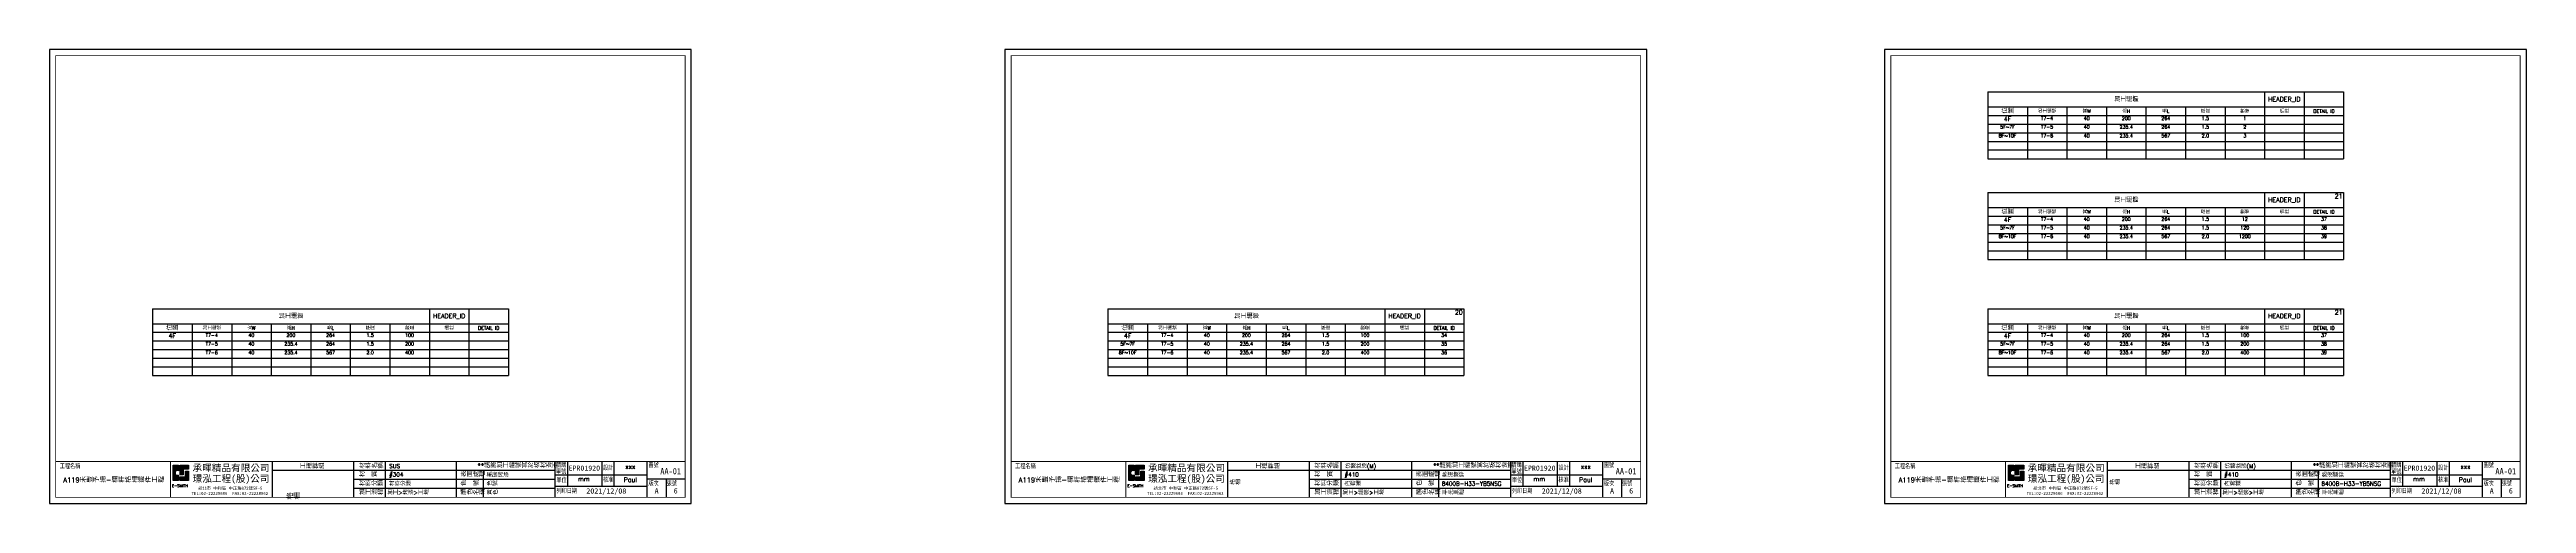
# Model space of a CAD drawing. Header units: millimetres. Extents: x 0 to 1621, y 0 to 297.
import ezdxf
from ezdxf.enums import TextEntityAlignment as Align

# ---------------------------------------------------------------- set-up
doc = ezdxf.new("R2010")
doc.units = ezdxf.units.MM
doc.header["$LTSCALE"] = 8
doc.layers.add('圖框', color=140, linetype='Continuous')
doc.styles.get("Standard").update_dxf_attribs({"font": 'romans.shx', "bigfont": '@chineset.shx'})
doc.styles.add('圖框文字', font='kaiu.ttf')
doc.styles.add('標楷', font='kaiu.ttf', dxfattribs={"width": 0.6, "height": 3.5})

# ---------------------------------------------------------------- blocks, each defined once
blk = doc.blocks.new('*T3')
at = {"color": 0, "linetype": 'ByBlock', "lineweight": -2, "transparency": 16777216}
for p, q in [((0, 0), (232.9, 0)), ((0, 0), (0, -43.7)), ((181.2, 0), (181.2, -43.7)), ((207.1, 0), (207.1, -43.7)), ((232.9, 0), (232.9, -43.7)), ((0, -9.8), (232.9, -9.8)), ((0, -15.4), (232.9, -15.4)), ((25.9, -9.8), (25.9, -43.7)), ((51.8, -9.8), (51.8, -43.7)), ((77.6, -9.8), (77.6, -43.7)), ((103.5, -9.8), (103.5, -43.7)), ((129.4, -9.8), (129.4, -43.7)), ((155.3, -9.8), (155.3, -43.7)), ((0, -21.1), (232.9, -21.1)), ((0, -26.7), (232.9, -26.7)), ((0, -32.4), (232.9, -32.4)), ((0, -38), (232.9, -38)), ((0, -43.7), (232.9, -43.7))]:
    blk.add_line(p, q, dxfattribs=at)
at = {"color": 0, "transparency": 16777216}
for s, insert, char_height, width, attachment_point in [('位置', (12.9, -12.6), 3, 24.382, 5), ('4F', (12.9, -16.2), 3, 24.382, 2), ('加工編號', (38.8, -12.6), 2.25, 24.382, 5), ('T7-4', (38.8, -16.2), 2.25, 24.382, 2), ('寬W', (64.7, -12.6), 2.25, 24.382, 5), ('40', (64.7, -16.2), 2.25, 24.382, 2), ('加工細節', (90.6, -4.9), 3, 179.675, 5), ('200', (90.6, -16.2), 2.25, 24.382, 2), ('高H', (90.6, -12.6), 2.25, 24.382, 5), ('264', (116.5, -16.2), 2.25, 24.382, 2), ('長L', (116.5, -12.6), 2.25, 24.382, 5), ('厚度', (142.4, -12.6), 2.25, 24.382, 5), ('1.5', (142.4, -16.2), 2.25, 24.382, 2), ('100', (168.2, -16.2), 2.25, 24.382, 2), ('數量', (168.2, -12.6), 2.25, 24.382, 5), ('HEADER_ID', (194.1, -4.9), 3, 24.382, 5), ('備註', (194.1, -12.6), 2.25, 24.382, 5), ('DETAIL ID', (220, -12.6), 2.25, 24.382, 5), ('T7-5', (38.8, -21.8), 2.25, 24.382, 2), ('T7-6', (38.8, -27.5), 2.25, 24.382, 2), ('40', (64.7, -21.8), 2.25, 24.382, 2), ('40', (64.7, -27.5), 2.25, 24.382, 2), ('235.4', (90.6, -21.8), 2.25, 24.382, 2), ('235.4', (90.6, -27.5), 2.25, 24.382, 2), ('264', (116.5, -21.8), 2.25, 24.382, 2), ('567', (116.5, -27.5), 2.25, 24.382, 2), ('2.0', (142.4, -27.5), 2.25, 24.382, 2), ('1.5', (142.4, -21.8), 2.25, 24.382, 2), ('200', (168.2, -21.8), 2.25, 24.382, 2), ('400', (168.2, -27.5), 2.25, 24.382, 2)]:
    blk.add_mtext(s, dxfattribs=dict(at, insert=insert, char_height=char_height, width=width, attachment_point=attachment_point))
blk = doc.blocks.new('pr_no')
at = {"layer": '圖框', "color": 6, "style": '標楷'}
blk.add_text('EPR01920', height=3.3, dxfattribs=at).set_placement((-0.2, 2.8), align=Align.CENTER)
blk = doc.blocks.new('version')
at = {"layer": '圖框', "color": 6, "style": '標楷'}
blk.add_text('A', height=3.5, dxfattribs=at).set_placement((0.1, 2.5), align=Align.CENTER)
blk = doc.blocks.new('A3圖框')
at = {"layer": '圖框'}
h = blk.add_hatch(color=256, dxfattribs=at)
h.paths.add_polyline_path([(87.5, 22.5), (91, 22.5), (91, 25), (85.5, 25), (85.5, 18.7), (87.5, 18.7)])
h.paths.add_polyline_path([(84.5, 21.3), (84.5, 25), (81, 25), (81, 15), (84.5, 15), (84.5, 18.6, -1.73557)])
h.paths.add_polyline_path([(85.5, 17.4), (85.5, 15), (91, 15), (91, 21.2), (89, 21.2), (89, 17.4)])
for p, q in [((145.7, 27.5), (145.7, 4)), ((331, 21.6), (145.7, 21.6)), ((199, 27.5), (199, 4)), ((219.7, 27.5), (219.7, 4)), ((266.1, 27.5), (266.1, 4)), ((283.8, 21.6), (283.8, 4)), ((331, 4), (331, 27.5)), ((331, 18.7), (391, 18.7)), ((339, 27.5), (339, 11.3)), ((361.4, 27.5), (361.4, 11.3)), ((369.4, 27.5), (369.4, 11.3)), ((391, 27.6), (391, 4)), ((331, 15.7), (199, 15.7)), ((331, 9.8), (199, 9.8)), ((331, 11.3), (391, 11.3)), ((391, 16), (416, 16)), ((403.5, 16), (403.5, 4))]:
    blk.add_line(p, q, dxfattribs=at)
at = {"layer": '圖框', "color": 220}
blk.add_lwpolyline([(0, 0), (420, 0), (420, 297), (0, 297)], close=True, dxfattribs=at)
at = {"layer": '圖框', "const_width": 0.6}
blk.add_lwpolyline([(416, 4), (416, 4), (416, 293), (416, 293), (4, 293), (4, 4)], close=True, dxfattribs=at)
for points in [[(4, 27.5), (416, 27.5)], [(79.1, 27.5), (79.1, 4)]]:
    blk.add_lwpolyline(points, dxfattribs=at)
at = {"layer": '圖框'}
blk.add_lwpolyline([(84.5, 25), (84.5, 21.3, 1.73557), (84.5, 18.6), (84.5, 15), (81, 15), (81, 25)], format="xyb", close=True, dxfattribs=at)
for points in [[(87.5, 18.7), (85.5, 18.7), (85.5, 25), (91, 25), (91, 22.5), (87.5, 22.5)], [(85.5, 15), (85.5, 17.4), (89, 17.4), (89, 21.2), (91, 21.2), (91, 15)]]:
    blk.add_lwpolyline(points, close=True, dxfattribs=at)
at = {"layer": '圖框', "style": '標楷', "width": 0.8}
for s, p in [('工程名稱', (13.4, 23.1)), ('請購', (334.8, 23.9)), ('單號', (334.8, 19.6)), ('單位', (335.1, 14)), ('設計', (365.6, 22)), ('核准', (365.6, 14.2)), ('圖號', (395.3, 23.8)), ('列印日期', (338.5, 6.9)), ('版次', (395.3, 11.8)), ('張號', (407.2, 11.8))]:
    blk.add_text(s, height=3, dxfattribs=at).set_placement(p, align=Align.CENTER)
at = {"layer": '圖框'}
for s, height, style, p in [('承暉精品有限公司', 4.5, '標楷', (118.8, 21)), ('璟泓工程(股)公司', 4.5, '標楷', (118.8, 14)), ('TEL:02-22229686  FAX:02-22228962', 2, '圖框文字', (118, 5.6)), ('新北市 中和區 中正路872號5F-5', 2, '圖框文字', (118.3, 9))]:
    blk.add_text(s, height=height, dxfattribs=dict(at, style=style)).set_placement(p, align=Align.CENTER)
for s, height, p in [('工種群組', 3, (163.7, 22.9)), ('材料名稱', 3, (202.3, 23.1)), ('材  質', 3, (202.3, 17.5)), ('表面處理', 3, (268.8, 17.5)), ('**請將加工編號寫於板材背面', 3, (280.2, 23.4)), ('E-SMITH', 1.8, (80.1, 10.7)), ('材料分類', 3, (202.3, 11.6)), ('加工流程', 3, (202.3, 5.8)), ('色  號', 3, (268.8, 11.6)), ('顏色名稱', 3, (268.8, 5.8))]:
    blk.add_text(s, height=height, dxfattribs=at).set_placement(p)
blk.add_text('mm', height=3, dxfattribs=at).set_placement((349.7, 14.5), align=Align.CENTER)
at = {"layer": '圖框', "insert": (351.3, 9.9), "char_height": 3.5, "attachment_point": 1, "style": '圖框文字'}
blk.add_mtext('2021/12/08', dxfattribs=at)
blk = doc.blocks.new('標準A3')
at = {"layer": '圖框'}
blk.add_blockref('A3圖框', (0, 0), dxfattribs=at)
at = {"layer": '圖框', "color": 3}
for tag, p, height in [('project_name', (9.8, 13.8), 3.2), ('job_working_plan_name_001', (146.9, 16.6), 2.7), ('spec', (222.2, 17.6), 2.7), ('product_name', (222.3, 23.1), 2.7), ('surface_treatment', (285.9, 17.3), 2.7), ('job_working_plan_name_002', (146.8, 12.1), 2.7), ('operation_flow_002', (220.3, 1.3), 2.7), ('operation_flow_001', (220.9, 5.8), 2.7), ('product_catelog', (222, 11.6), 2.7), ('color_no', (285.9, 11.6), 2.7), ('color_name', (286.1, 5.8), 2.7)]:
    blk.add_attdef(tag, p, '', height=height, dxfattribs=at)
blk = doc.blocks.new('*T7')
at = {"color": 0, "linetype": 'ByBlock', "lineweight": -2, "transparency": 16777216}
for p, q in [((0, 0), (232.9, 0)), ((0, 0), (0, -43.7)), ((181.2, 0), (181.2, -43.7)), ((207.1, 0), (207.1, -43.7)), ((232.9, 0), (232.9, -43.7)), ((0, -9.8), (232.9, -9.8)), ((0, -15.4), (232.9, -15.4)), ((25.9, -9.8), (25.9, -43.7)), ((51.8, -9.8), (51.8, -43.7)), ((77.6, -9.8), (77.6, -43.7)), ((103.5, -9.8), (103.5, -43.7)), ((129.4, -9.8), (129.4, -43.7)), ((155.3, -9.8), (155.3, -43.7)), ((0, -21.1), (232.9, -21.1)), ((0, -26.7), (232.9, -26.7)), ((0, -32.4), (232.9, -32.4)), ((0, -38), (232.9, -38)), ((0, -43.7), (232.9, -43.7))]:
    blk.add_line(p, q, dxfattribs=at)
at = {"color": 0, "transparency": 16777216}
for s, insert, char_height, width, attachment_point in [('位置', (12.9, -12.6), 3, 24.382, 5), ('4F', (12.9, -16.2), 3, 24.382, 2), ('加工編號', (38.8, -12.6), 2.25, 24.382, 5), ('T7-4', (38.8, -16.2), 2.25, 24.382, 2), ('寬W', (64.7, -12.6), 2.25, 24.382, 5), ('40', (64.7, -16.2), 2.25, 24.382, 2), ('加工細節', (90.6, -4.9), 3, 179.675, 5), ('200', (90.6, -16.2), 2.25, 24.382, 2), ('高H', (90.6, -12.6), 2.25, 24.382, 5), ('264', (116.5, -16.2), 2.25, 24.382, 2), ('長L', (116.5, -12.6), 2.25, 24.382, 5), ('厚度', (142.4, -12.6), 2.25, 24.382, 5), ('1.5', (142.4, -16.2), 2.25, 24.382, 2), ('100', (168.2, -16.2), 2.25, 24.382, 2), ('數量', (168.2, -12.6), 2.25, 24.382, 5), ('HEADER_ID', (194.1, -4.9), 3, 24.382, 5), ('備註', (194.1, -12.6), 2.25, 24.382, 5), ('DETAIL ID', (220, -12.6), 2.25, 24.382, 5), ('34', (220, -16.2), 2.25, 24.382, 2), ('20', (232.2, -0.8), 3, 24.382, 3), ('8F~10F', (12.9, -27.5), 2.25, 24.382, 2), ('5F~7F', (12.9, -21.8), 2.25, 24.382, 2), ('T7-5', (38.8, -21.8), 2.25, 24.382, 2), ('T7-6', (38.8, -27.5), 2.25, 24.382, 2), ('40', (64.7, -21.8), 2.25, 24.382, 2), ('40', (64.7, -27.5), 2.25, 24.382, 2), ('235.4', (90.6, -21.8), 2.25, 24.382, 2), ('235.4', (90.6, -27.5), 2.25, 24.382, 2), ('264', (116.5, -21.8), 2.25, 24.382, 2), ('567', (116.5, -27.5), 2.25, 24.382, 2), ('2.0', (142.4, -27.5), 2.25, 24.382, 2), ('1.5', (142.4, -21.8), 2.25, 24.382, 2), ('200', (168.2, -21.8), 2.25, 24.382, 2), ('400', (168.2, -27.5), 2.25, 24.382, 2), ('35', (220, -21.8), 2.25, 24.382, 2), ('36', (220, -27.5), 2.25, 24.382, 2)]:
    blk.add_mtext(s, dxfattribs=dict(at, insert=insert, char_height=char_height, width=width, attachment_point=attachment_point))
blk = doc.blocks.new('*T8')
at = {"color": 0, "linetype": 'ByBlock', "lineweight": -2, "transparency": 16777216}
for p, q in [((0, 0), (232.9, 0)), ((0, 0), (0, -43.7)), ((181.2, 0), (181.2, -43.7)), ((207.1, 0), (207.1, -43.7)), ((232.9, 0), (232.9, -43.7)), ((0, -9.8), (232.9, -9.8)), ((0, -15.4), (232.9, -15.4)), ((25.9, -9.8), (25.9, -43.7)), ((51.8, -9.8), (51.8, -43.7)), ((77.6, -9.8), (77.6, -43.7)), ((103.5, -9.8), (103.5, -43.7)), ((129.4, -9.8), (129.4, -43.7)), ((155.3, -9.8), (155.3, -43.7)), ((0, -21.1), (232.9, -21.1)), ((0, -26.7), (232.9, -26.7)), ((0, -32.4), (232.9, -32.4)), ((0, -38), (232.9, -38)), ((0, -43.7), (232.9, -43.7))]:
    blk.add_line(p, q, dxfattribs=at)
at = {"color": 7, "true_color": 0xffffff, "transparency": 16777216}
for s, insert, char_height, width, attachment_point in [('位置', (12.9, -12.6), 3, 24.382, 5), ('4F', (12.9, -16.2), 3, 24.382, 2), ('加工編號', (38.8, -12.6), 2.25, 24.382, 5), ('T7-4', (38.8, -16.2), 2.25, 24.382, 2), ('寬W', (64.7, -12.6), 2.25, 24.382, 5), ('40', (64.7, -16.2), 2.25, 24.382, 2), ('加工細節', (90.6, -4.9), 3, 179.675, 5), ('200', (90.6, -16.2), 2.25, 24.382, 2), ('高H', (90.6, -12.6), 2.25, 24.382, 5), ('264', (116.5, -16.2), 2.25, 24.382, 2), ('長L', (116.5, -12.6), 2.25, 24.382, 5), ('厚度', (142.4, -12.6), 2.25, 24.382, 5), ('1.5', (142.4, -16.2), 2.25, 24.382, 2), ('100', (168.2, -16.2), 2.25, 24.382, 2), ('數量', (168.2, -12.6), 2.25, 24.382, 5), ('HEADER_ID', (194.1, -4.9), 3, 24.382, 5), ('備註', (194.1, -12.6), 2.25, 24.382, 5), ('DETAIL ID', (220, -12.6), 2.25, 24.382, 5), ('37', (220, -16.2), 2.25, 24.382, 2), ('21', (232.2, -0.8), 3, 24.382, 3), ('8F~10F', (12.9, -27.5), 2.25, 24.382, 2), ('5F~7F', (12.9, -21.8), 2.25, 24.382, 2), ('T7-5', (38.8, -21.8), 2.25, 24.382, 2), ('T7-6', (38.8, -27.5), 2.25, 24.382, 2), ('40', (64.7, -21.8), 2.25, 24.382, 2), ('40', (64.7, -27.5), 2.25, 24.382, 2), ('235.4', (90.6, -21.8), 2.25, 24.382, 2), ('235.4', (90.6, -27.5), 2.25, 24.382, 2), ('264', (116.5, -21.8), 2.25, 24.382, 2), ('567', (116.5, -27.5), 2.25, 24.382, 2), ('2.0', (142.4, -27.5), 2.25, 24.382, 2), ('1.5', (142.4, -21.8), 2.25, 24.382, 2), ('200', (168.2, -21.8), 2.25, 24.382, 2), ('400', (168.2, -27.5), 2.25, 24.382, 2), ('38', (220, -21.8), 2.25, 24.382, 2), ('39', (220, -27.5), 2.25, 24.382, 2)]:
    blk.add_mtext(s, dxfattribs=dict(at, insert=insert, char_height=char_height, width=width, attachment_point=attachment_point))
blk = doc.blocks.new('*T9')
at = {"color": 0, "linetype": 'ByBlock', "lineweight": -2, "transparency": 16777216}
for p, q in [((0, 0), (232.9, 0)), ((0, 0), (0, -43.7)), ((181.2, 0), (181.2, -43.7)), ((207.1, 0), (207.1, -43.7)), ((232.9, 0), (232.9, -43.7)), ((0, -9.8), (232.9, -9.8)), ((0, -15.4), (232.9, -15.4)), ((25.9, -9.8), (25.9, -43.7)), ((51.8, -9.8), (51.8, -43.7)), ((77.6, -9.8), (77.6, -43.7)), ((103.5, -9.8), (103.5, -43.7)), ((129.4, -9.8), (129.4, -43.7)), ((155.3, -9.8), (155.3, -43.7)), ((0, -21.1), (232.9, -21.1)), ((0, -26.7), (232.9, -26.7)), ((0, -32.4), (232.9, -32.4)), ((0, -38), (232.9, -38)), ((0, -43.7), (232.9, -43.7))]:
    blk.add_line(p, q, dxfattribs=at)
at = {"color": 7, "true_color": 0xffffff, "transparency": 16777216}
for s, insert, char_height, width, attachment_point in [('位置', (12.9, -12.6), 3, 24.382, 5), ('4F', (12.9, -16.2), 3, 24.382, 2), ('加工編號', (38.8, -12.6), 2.25, 24.382, 5), ('T7-4', (38.8, -16.2), 2.25, 24.382, 2), ('寬W', (64.7, -12.6), 2.25, 24.382, 5), ('40', (64.7, -16.2), 2.25, 24.382, 2), ('加工細節', (90.6, -4.9), 3, 179.675, 5), ('200', (90.6, -16.2), 2.25, 24.382, 2), ('高H', (90.6, -12.6), 2.25, 24.382, 5), ('264', (116.5, -16.2), 2.25, 24.382, 2), ('長L', (116.5, -12.6), 2.25, 24.382, 5), ('厚度', (142.4, -12.6), 2.25, 24.382, 5), ('1.5', (142.4, -16.2), 2.25, 24.382, 2), ('數量', (168.2, -12.6), 2.25, 24.382, 5), ('12', (168.2, -16.2), 2.25, 24.382, 2), ('HEADER_ID', (194.1, -4.9), 3, 24.382, 5), ('備註', (194.1, -12.6), 2.25, 24.382, 5), ('DETAIL ID', (220, -12.6), 2.25, 24.382, 5), ('37', (220, -16.2), 2.25, 24.382, 2), ('21', (232.2, -0.8), 3, 24.382, 3), ('8F~10F', (12.9, -27.5), 2.25, 24.382, 2), ('5F~7F', (12.9, -21.8), 2.25, 24.382, 2), ('T7-5', (38.8, -21.8), 2.25, 24.382, 2), ('T7-6', (38.8, -27.5), 2.25, 24.382, 2), ('40', (64.7, -21.8), 2.25, 24.382, 2), ('40', (64.7, -27.5), 2.25, 24.382, 2), ('235.4', (90.6, -21.8), 2.25, 24.382, 2), ('235.4', (90.6, -27.5), 2.25, 24.382, 2), ('264', (116.5, -21.8), 2.25, 24.382, 2), ('567', (116.5, -27.5), 2.25, 24.382, 2), ('2.0', (142.4, -27.5), 2.25, 24.382, 2), ('1.5', (142.4, -21.8), 2.25, 24.382, 2), ('1200', (168.2, -27.5), 2.25, 24.382, 2), ('120', (168.2, -21.8), 2.25, 24.382, 2), ('38', (220, -21.8), 2.25, 24.382, 2), ('39', (220, -27.5), 2.25, 24.382, 2)]:
    blk.add_mtext(s, dxfattribs=dict(at, insert=insert, char_height=char_height, width=width, attachment_point=attachment_point))
blk = doc.blocks.new('*T10')
at = {"color": 0, "linetype": 'ByBlock', "lineweight": -2, "transparency": 16777216}
for p, q in [((0, 0), (232.9, 0)), ((0, 0), (0, -43.7)), ((181.2, 0), (181.2, -43.7)), ((207.1, 0), (207.1, -43.7)), ((232.9, 0), (232.9, -43.7)), ((0, -9.8), (232.9, -9.8)), ((0, -15.4), (232.9, -15.4)), ((25.9, -9.8), (25.9, -43.7)), ((51.8, -9.8), (51.8, -43.7)), ((77.6, -9.8), (77.6, -43.7)), ((103.5, -9.8), (103.5, -43.7)), ((129.4, -9.8), (129.4, -43.7)), ((155.3, -9.8), (155.3, -43.7)), ((0, -21.1), (232.9, -21.1)), ((0, -26.7), (232.9, -26.7)), ((0, -32.4), (232.9, -32.4)), ((0, -38), (232.9, -38)), ((0, -43.7), (232.9, -43.7))]:
    blk.add_line(p, q, dxfattribs=at)
at = {"color": 7, "true_color": 0xffffff, "transparency": 16777216}
for s, insert, char_height, width, attachment_point in [('位置', (12.9, -12.6), 3, 24.382, 5), ('4F', (12.9, -16.2), 3, 24.382, 2), ('加工編號', (38.8, -12.6), 2.25, 24.382, 5), ('T7-4', (38.8, -16.2), 2.25, 24.382, 2), ('寬W', (64.7, -12.6), 2.25, 24.382, 5), ('40', (64.7, -16.2), 2.25, 24.382, 2), ('加工細節', (90.6, -4.9), 3, 179.675, 5), ('200', (90.6, -16.2), 2.25, 24.382, 2), ('高H', (90.6, -12.6), 2.25, 24.382, 5), ('264', (116.5, -16.2), 2.25, 24.382, 2), ('長L', (116.5, -12.6), 2.25, 24.382, 5), ('厚度', (142.4, -12.6), 2.25, 24.382, 5), ('1.5', (142.4, -16.2), 2.25, 24.382, 2), ('數量', (168.2, -12.6), 2.25, 24.382, 5), ('1', (168.2, -16.2), 2.25, 24.382, 2), ('HEADER_ID', (194.1, -4.9), 3, 24.382, 5), ('備註', (194.1, -12.6), 2.25, 24.382, 5), ('DETAIL ID', (220, -12.6), 2.25, 24.382, 5), ('8F~10F', (12.9, -27.5), 2.25, 24.382, 2), ('5F~7F', (12.9, -21.8), 2.25, 24.382, 2), ('T7-5', (38.8, -21.8), 2.25, 24.382, 2), ('T7-6', (38.8, -27.5), 2.25, 24.382, 2), ('40', (64.7, -21.8), 2.25, 24.382, 2), ('40', (64.7, -27.5), 2.25, 24.382, 2), ('235.4', (90.6, -21.8), 2.25, 24.382, 2), ('235.4', (90.6, -27.5), 2.25, 24.382, 2), ('264', (116.5, -21.8), 2.25, 24.382, 2), ('567', (116.5, -27.5), 2.25, 24.382, 2), ('2.0', (142.4, -27.5), 2.25, 24.382, 2), ('1.5', (142.4, -21.8), 2.25, 24.382, 2), ('2', (168.2, -21.8), 2.25, 24.382, 2), ('3', (168.2, -27.5), 2.25, 24.382, 2)]:
    blk.add_mtext(s, dxfattribs=dict(at, insert=insert, char_height=char_height, width=width, attachment_point=attachment_point))

msp = doc.modelspace()

# ---------------------------------------------------------------- block references
for name, p in [('*T10', (1268.5, 269.3)), ('*T9', (1268.5, 203.4)), ('*T3', (67.4, 127.4)), ('*T7', (692.7, 127.4)), ('*T8', (1268.5, 127.4))]:
    msp.add_blockref(name, p)
at = {"layer": '圖框'}
ref = msp.add_blockref('標準A3', (0, 0), dxfattribs=at)
ref.add_attrib('job_working_plan_name_001', '格柵', (154.7, 2.8), dxfattribs={"color": 3, "height": 3.5})
ref.add_attrib('color_name', '黃色', (286.1, 5.8), dxfattribs={"color": 3, "height": 2.7})
ref.add_attrib('color_no', '色號', (285.9, 11.6), dxfattribs={"color": 3, "height": 2.7})
ref.add_attrib('surface_treatment', '氟碳烤漆', (285.9, 17.3), dxfattribs={"color": 3, "height": 2.7})
ref.add_attrib('operation_flow_001', '加工>烤漆>工地', (220.9, 5.8), dxfattribs={"color": 3, "height": 2.7})
ref.add_attrib('product_catelog', '材料分類', (222, 11.6), dxfattribs={"color": 3, "height": 2.7})
ref.add_attrib('spec', '#304', (222.2, 17.6), dxfattribs={"color": 3, "height": 2.7})
ref.add_attrib('product_name', 'SUS', (222.3, 23.1), dxfattribs={"color": 3, "height": 2.7})
ref.add_attrib('project_name_001', 'A119禾豐予揚-欄杆格柵鐵件工程', (9, 13.8), dxfattribs={"color": 3, "height": 3.2})
ref = msp.add_blockref('標準A3', (625.3, 0), dxfattribs=at)
ref.add_attrib('job_working_plan_name_001', '格柵', (772.2, 12.4), dxfattribs={"color": 3, "height": 2.7})
ref.add_attrib('color_name', '平光黑咖', (911.4, 5.8), dxfattribs={"color": 3, "height": 2.7})
ref.add_attrib('color_no', '8400B-H33-YB5NSG', (911.2, 11.6), dxfattribs={"color": 3, "height": 2.7})
ref.add_attrib('surface_treatment', '熱浸鍍鋅', (911.3, 17.3), dxfattribs={"color": 3, "height": 2.7})
ref.add_attrib('operation_flow_001', '加工>組裝>工地', (846.2, 5.8), dxfattribs={"color": 3, "height": 2.7})
ref.add_attrib('product_catelog', '內套鐵', (847.3, 11.6), dxfattribs={"color": 3, "height": 2.7})
ref.add_attrib('spec', '#410', (847.5, 17.6), dxfattribs={"color": 3, "height": 2.7})
ref.add_attrib('product_name', '仿鍍鈦漆(M)', (847.6, 23.1), dxfattribs={"color": 3, "height": 2.7})
ref.add_attrib('project_name_001', 'A119禾豐予揚-欄杆格柵鐵件工程', (634.3, 13.8), dxfattribs={"color": 3, "height": 3.2})
ref = msp.add_blockref('標準A3', (1201, 0), dxfattribs=at)
ref.add_attrib('job_working_plan_name_001', '格柵', (1347.9, 12.4), dxfattribs={"color": 3, "height": 2.7})
ref.add_attrib('color_name', '平光黑咖', (1487.2, 5.8), dxfattribs={"color": 3, "height": 2.7})
ref.add_attrib('color_no', '8400B-H33-YB5NSG', (1486.9, 11.6), dxfattribs={"color": 3, "height": 2.7})
ref.add_attrib('surface_treatment', '熱浸鍍鋅', (1487, 17.3), dxfattribs={"color": 3, "height": 2.7})
ref.add_attrib('operation_flow_001', '加工>組裝>工地', (1421.9, 5.8), dxfattribs={"color": 3, "height": 2.7})
ref.add_attrib('product_catelog', '內套鐵', (1423.1, 11.6), dxfattribs={"color": 3, "height": 2.7})
ref.add_attrib('spec', '#410', (1423.2, 17.6), dxfattribs={"color": 3, "height": 2.7})
ref.add_attrib('product_name', '仿鍍鈦漆(M)', (1423.3, 23.1), dxfattribs={"color": 3, "height": 2.7})
ref.add_attrib('project_name_001', 'A119禾豐予揚-欄杆格柵鐵件工程', (1210.1, 13.8), dxfattribs={"color": 3, "height": 3.2})
for name, p in [('pr_no', (350.2, 18.7)), ('pr_no', (975.5, 18.7)), ('pr_no', (1551.2, 18.7)), ('version', (397.2, 4)), ('version', (1022.5, 4)), ('version', (1598.2, 4))]:
    msp.add_blockref(name, p, dxfattribs=at)

# ---------------------------------------------------------------- texts
at = {"layer": '圖框', "color": 2}
for s, p in [('Paul', (380.1, 14)), ('xxx', (380.1, 22.7)), ('Paul', (1005.4, 14)), ('xxx', (1005.4, 22.7)), ('Paul', (1581.1, 14)), ('xxx', (1581.1, 22.7))]:
    msp.add_text(s, height=3, dxfattribs=at).set_placement(p, align=Align.CENTER)
at = {"layer": '圖框', "color": 2, "style": '標楷'}
for s, height, p in [('AA-01', 4, (406.5, 19.1)), ('AA-01', 4, (1031.8, 19.1)), ('AA-01', 4, (1607.5, 19.1)), ('6', 3.5, (409.8, 6.5)), ('6', 3.5, (1035.1, 6.5)), ('6', 3.5, (1610.8, 6.5))]:
    msp.add_text(s, height=height, dxfattribs=at).set_placement(p, align=Align.CENTER)

doc.saveas('drawing.dxf')
